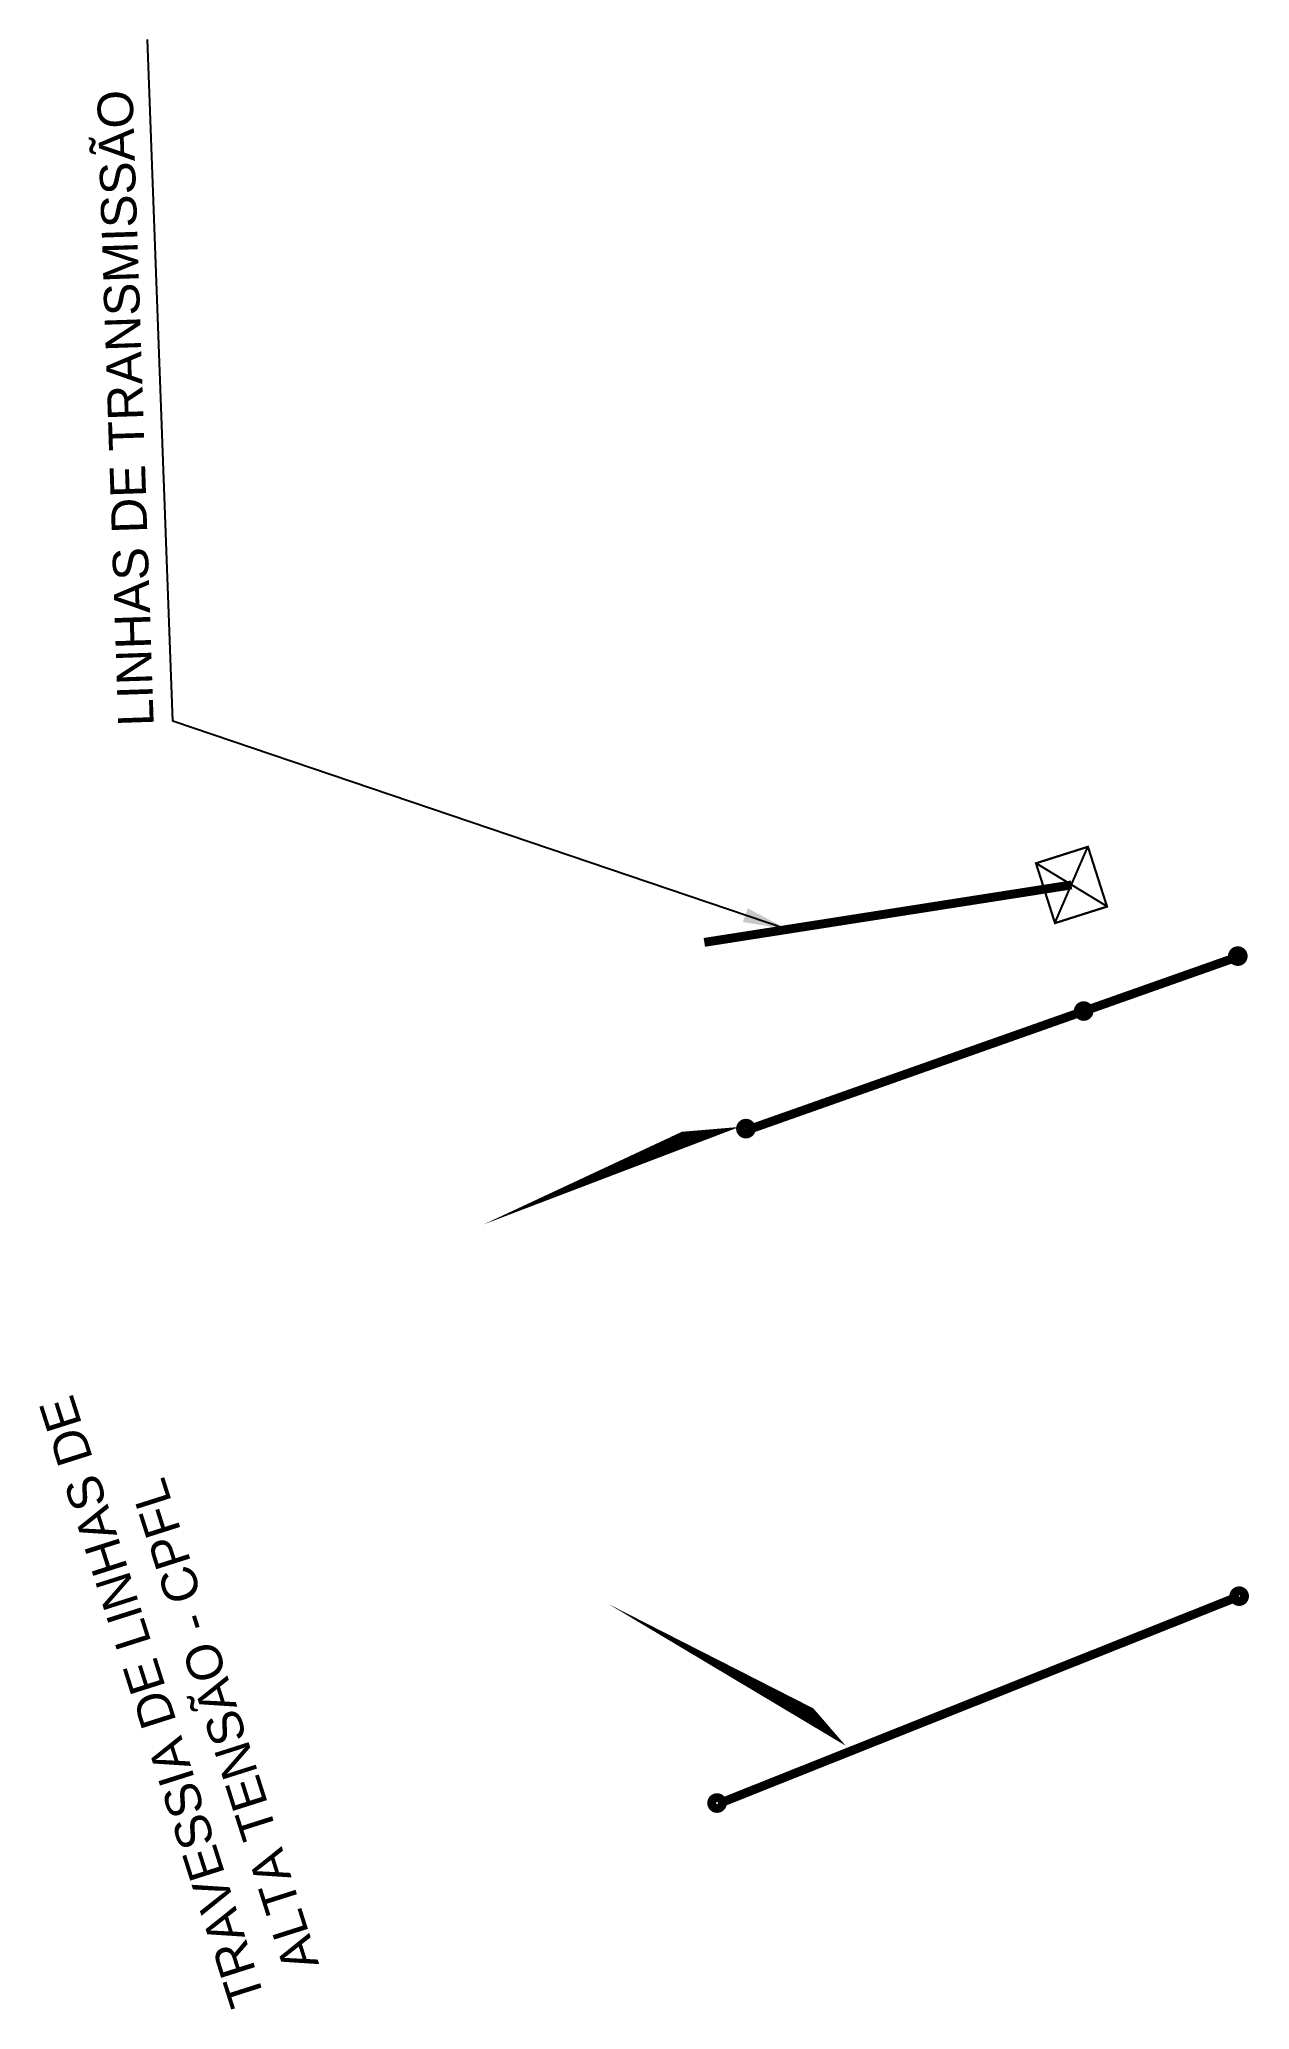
# Model space of a CAD drawing. Header units: metres. Extents: x 288740 to 329917, y 7396742 to 7465143.
# Drawn here: x 304932 to 305068.3, y 7437210.1 to 7437432 of the extents above; entities that cross this region are included whole.
import ezdxf

# ---------------------------------------------------------------- set-up
doc = ezdxf.new("R2010")
doc.units = ezdxf.units.M
doc.header["$LTSCALE"] = 10
for name, color, linetype in [('DUTOS_LINHAS DE ALTA TENSÃO', 10, 'Continuous'), ('DUTOS_LINHAS DE ALTA TENSÃO_TEXTOS', 2, 'Continuous'), ('DUTOS_LINHAS DE TRANSMISSÃO', 11, 'Continuous'), ('DUTOS_LINHAS DE TRANSMISSÃO_TEXTOS', 2, 'Continuous')]:
    doc.layers.add(name, color=color, linetype=linetype)
doc.styles.add('ARIAL', font='arial.ttf')
doc.styles.get("Standard").update_dxf_attribs({"font": 'arial.ttf'})
doc.dimstyles.new('ISO-25', dxfattribs={"dimtxt": 2.5, "dimasz": 2.5, "dimexe": 1.25, "dimexo": 0.625, "dimtad": 1, "dimtxsty": 'Standard', "dimcen": 2.5, "dimadec": 0, "dimazin": 0, "dimtfac": 1, "dimtmove": 0, "dimatfit": 3, "dimfxl": 1, "dimarcsym": 0})

msp = doc.modelspace()

# ---------------------------------------------------------------- texts
at = {"layer": 'DUTOS_LINHAS DE ALTA TENSÃO_TEXTOS', "style": 'ARIAL'}
for s, p in [('TRAVESSIA DE LINHAS DE', (304957.5, 7437211.2)), ('ALTA TENSÃO - CPFL', (304963.56, 7437215.21))]:
    msp.add_text(s, height=4, rotation=107.6509, dxfattribs=at).set_placement(p)
at = {"layer": 'DUTOS_LINHAS DE TRANSMISSÃO_TEXTOS', "style": 'ARIAL'}
msp.add_text('LINHAS DE TRANSMISSÃO', height=4, rotation=91.918, dxfattribs=at).set_placement((304944.93, 7437354.69))

# ---------------------------------------------------------------- linework, layer by layer
at = {"layer": 'DUTOS_LINHAS DE ALTA TENSÃO', "const_width": 1}
for points in [[(305067.84, 7437328.97), (305011.61, 7437309.11)], [(305008.74, 7437233.37), (305067.16, 7437256.66)]]:
    msp.add_lwpolyline(points, dxfattribs=at)
for points in [[(305066.68, 7437328.25, -1), (305067.34, 7437329.26, -1), (305066.68, 7437328.25, -3.045993)], [(305049.32, 7437322.06, -1), (305049.98, 7437323.07, -1), (305049.32, 7437322.06, -3.045993)], [(305011.28, 7437308.82, -1), (305011.95, 7437309.83, -1), (305011.28, 7437308.82, -3.045993)], [(305066.83, 7437256.16, -1), (305067.49, 7437257.17, -1), (305066.83, 7437256.16, -3.045993)], [(305008.03, 7437232.86, -1), (305008.7, 7437233.87, -1), (305008.03, 7437232.86, -3.045993)]]:
    msp.add_lwpolyline(points, format="xyb", dxfattribs=at)
at = {"layer": 'DUTOS_LINHAS DE ALTA TENSÃO_TEXTOS'}
for points in [[(305010.87, 7437309.51, 0, 3, 0), (305000.51, 7437307.15, 0, 0, 0), (304945.61, 7437281.5, 0, 0, 0), (304966.5, 7437215.68, 0, 0, 0)], [(305022.85, 7437239.82, 0, 3, 0), (305015.71, 7437245.81, 0, 0, 0), (304945.61, 7437281.5, 0, 0, 0), (304966.5, 7437215.68, 0, 0, 0)]]:
    msp.add_lwpolyline(points, format="xyseb", dxfattribs=at)
at = {"layer": 'DUTOS_LINHAS DE TRANSMISSÃO'}
for p, q in [((305052.28, 7437334.33), (305044.28, 7437339.21)), ((305046.42, 7437332.47), (305050.13, 7437341.07))]:
    msp.add_line(p, q, dxfattribs=at)
at = {"layer": 'DUTOS_LINHAS DE TRANSMISSÃO', "const_width": 0.25}
msp.add_lwpolyline([(305046.42, 7437332.47), (305044.28, 7437339.21), (305050.13, 7437341.07), (305052.28, 7437334.33)], close=True, dxfattribs=at)
at = {"layer": 'DUTOS_LINHAS DE TRANSMISSÃO', "const_width": 1}
msp.add_lwpolyline([(305048.28, 7437336.77), (305006.93, 7437330.3)], dxfattribs=at)

msp.set_redraw_order([(e.dxf.handle, doc.entitydb.next_handle()) for e in msp.query("TEXT MTEXT ATTDEF DIMENSION ARC_DIMENSION")])  # texts and dimensions are drawn at this point

# ---------------------------------------------------------------- leaders
at = {"layer": 'DUTOS_LINHAS DE TRANSMISSÃO_TEXTOS'}
msp.add_leader([(305016.28, 7437331.76), (304947.07, 7437355.21), (304944.21, 7437432)], dimstyle='ISO-25', override={"dimscale": 2}, dxfattribs=at)

doc.saveas('drawing.dxf')
